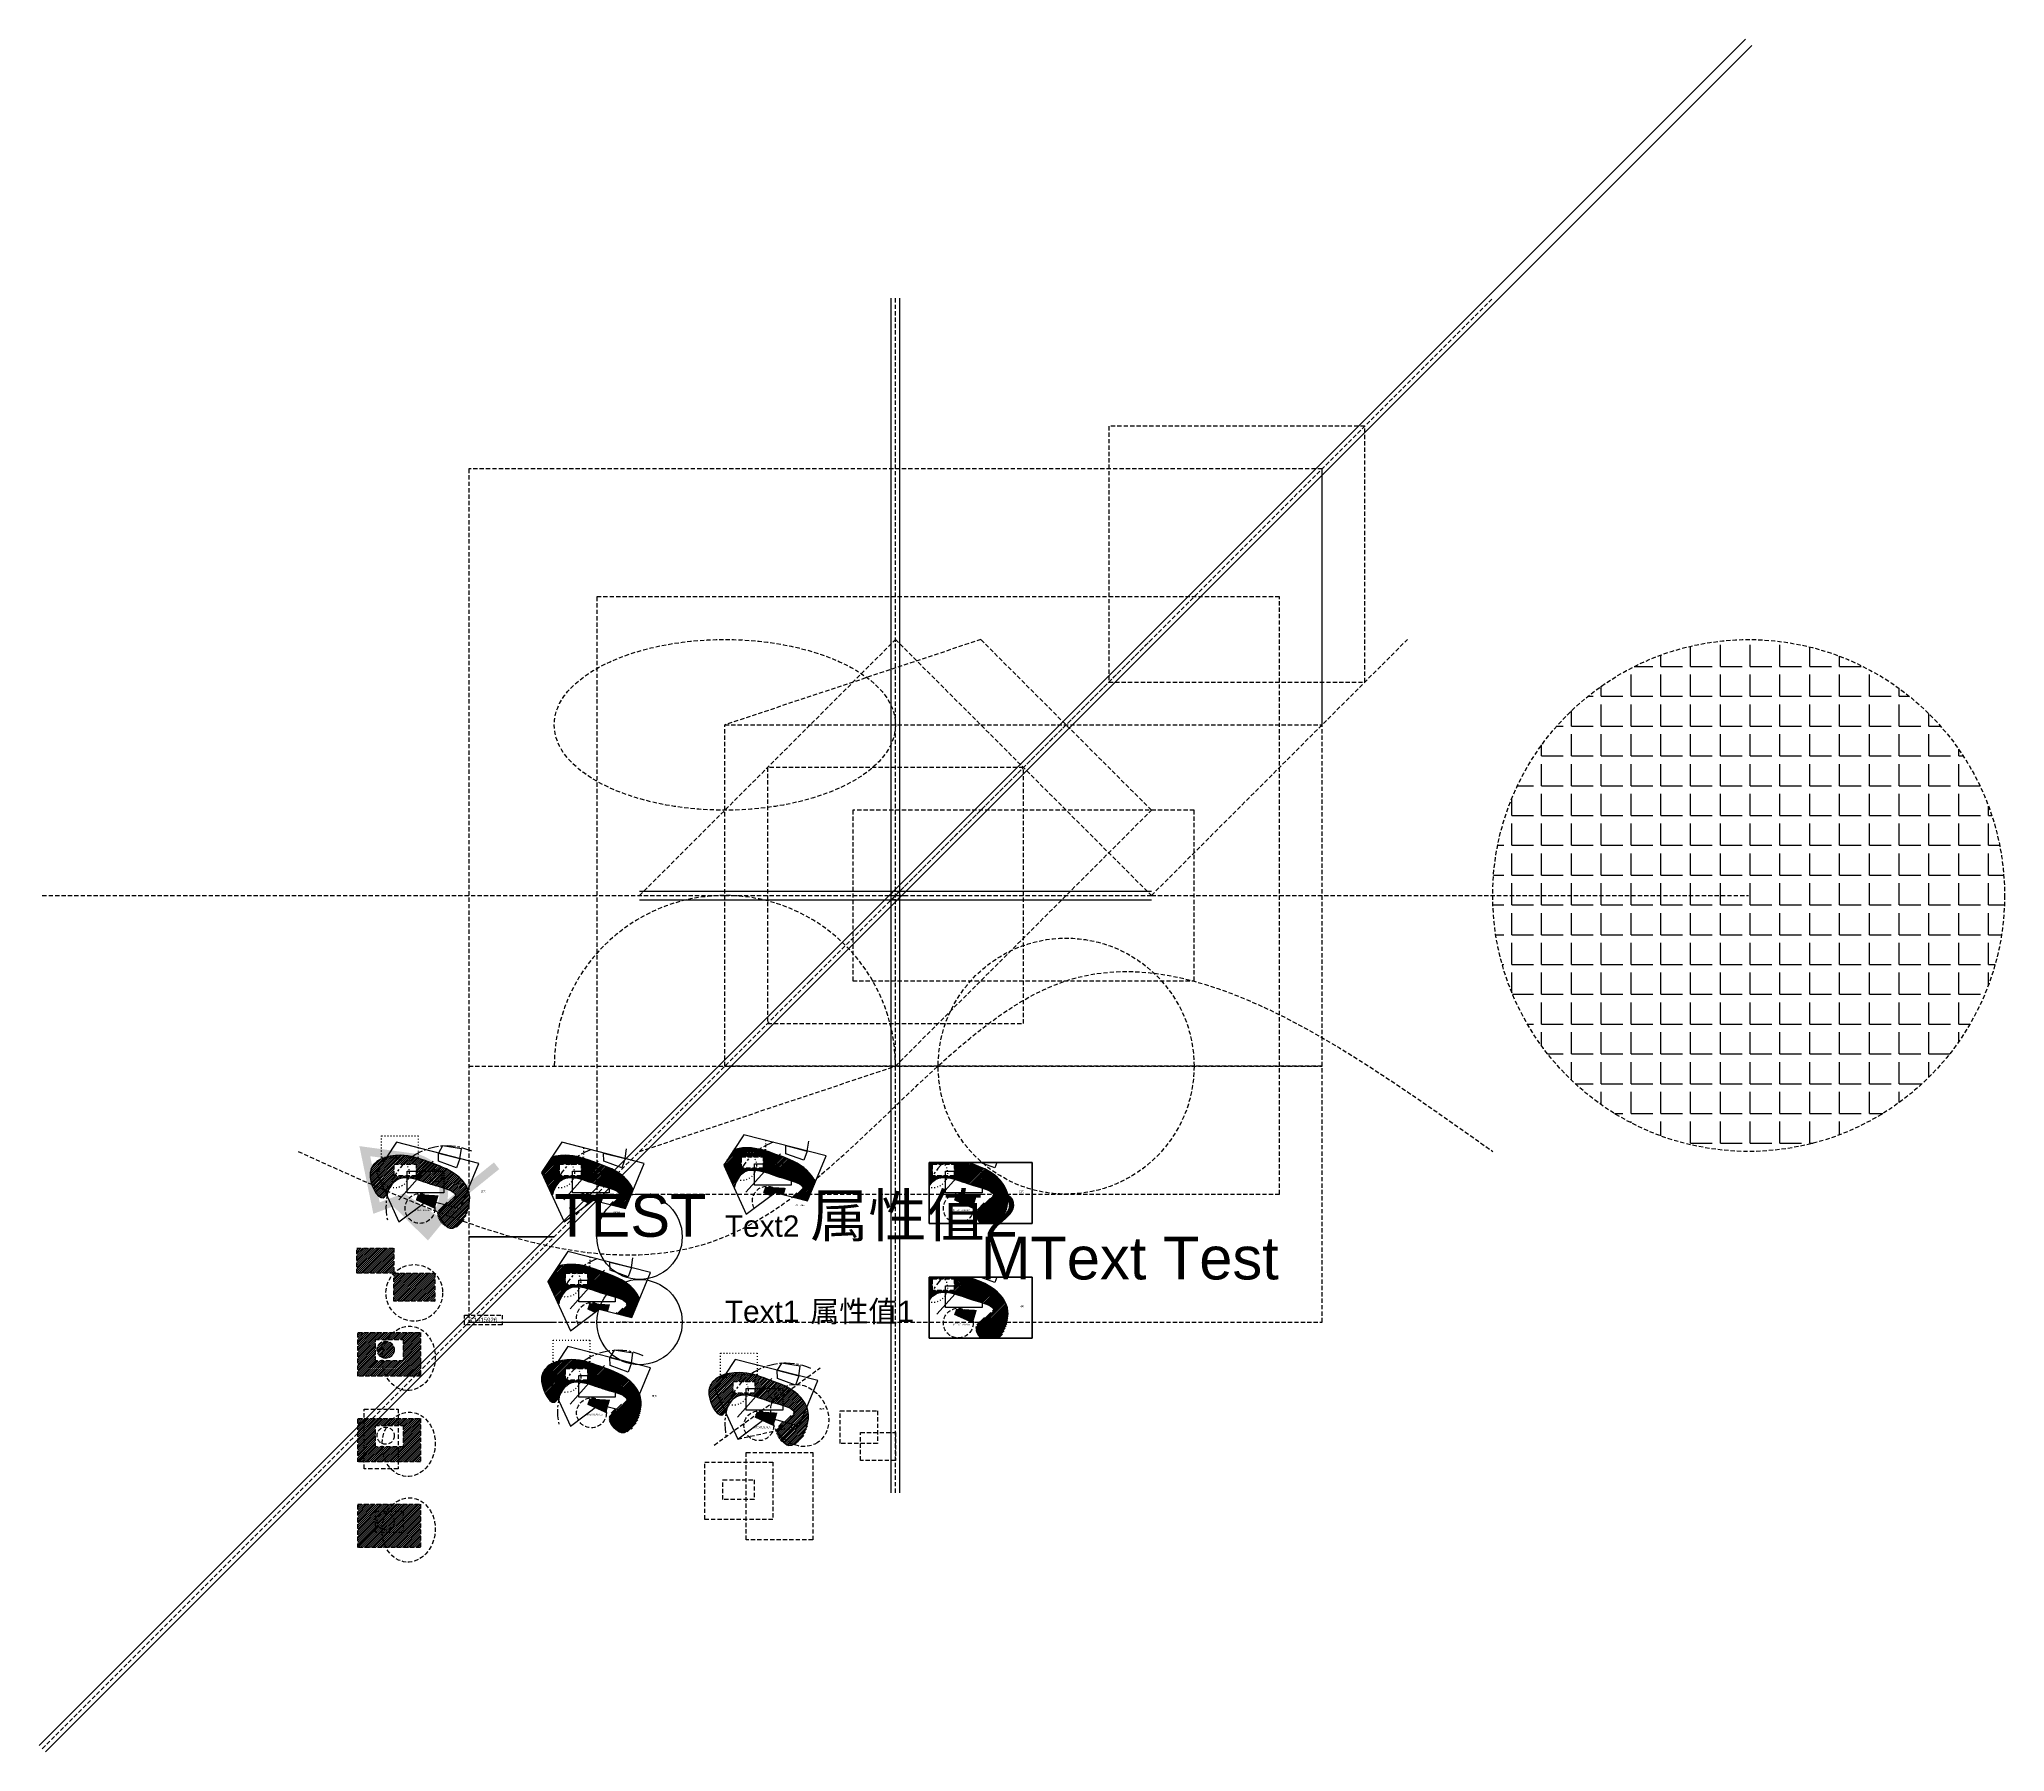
# Model space of a CAD drawing. Header units: inches. Extents: x -50 to 280, y -50 to 300.
# Drawn here: x -50.4 to 180, y -50.4 to 150.4 of the extents above; entities that cross this region are included whole.
import ezdxf
from ezdxf.xclip import XClip

# ---------------------------------------------------------------- set-up
doc = ezdxf.new("R2010")
doc.units = ezdxf.units.IN
doc.header["$MEASUREMENT"] = 0
doc.header["$XCLIPFRAME"] = 2
doc.header["$PDMODE"] = 34
doc.header["$PDSIZE"] = 1
for name, pattern in [('CENTER', [2, 1.25, -0.25, 0.25, -0.25]), ('DASHED', [0.75, 0.5, -0.25]), ('DOT', [0.25, 0, -0.25]), ('TestLinetype', [0, 0, 0, 0, 0])]:
    doc.linetypes.add(name, pattern=pattern)
for name, color, linetype in [('AUTOCMDTEST', 7, 'Continuous'), ('Layer2', 1, 'CENTER'), ('Layer3', 3, 'DOT'), ('TestLayer', 7, 'Continuous')]:
    doc.layers.add(name, color=color, linetype=linetype)
doc.styles.get("Standard").update_dxf_attribs({"font": 'arial.ttf'})
pattern_1 = [(45, (0, 0), (-0.1122532015133644, 0.1122532015133644), [])]

# ---------------------------------------------------------------- blocks, each defined once
blk = doc.blocks.new('3523')
blk.add_lwpolyline([(4.180995743405177, 11.92769950830284), (8.466368009960249, 11.92769950830284), (8.466368009960249, 9.391413032530515), (4.180995743405177, 9.391413032530515)], close=True)
blk.add_circle((5.671560065758555, 7.553187079636537), 1.745937456445266)
blk = doc.blocks.new('23432')
h = blk.add_hatch()
h.set_pattern_fill('ANSI31', color=256)
h.set_pattern_definition([(45, (22.30542511410658, 0.7857878866885812), (-0.08838834764831845, 0.08838834764831845), [])])
edge = h.paths.add_edge_path()
edge.add_spline(control_points=[(15.70224785064399, 12.77939130144224), (15.88679980137263, 13.75380638409062), (19.37657582129512, 15.07466094193832), (15.57476352232197, 15.90804327098928), (13.59115794694657, 16.64320714118908), (10.48658448130821, 17.63140274722624), (9.338117209884548, 13.04955969650993), (6.43283843286881, 18.59345018369526), (11.3674123698897, 20.00448868111258), (14.6440056964147, 18.75157003669986), (18.08479760728731, 17.6023206419151), (20.27901621689814, 14.31974017218867), (17.81521205616697, 9.639220859231688), (15.5633708446384, 12.04613517084806), (15.70224785064399, 12.77939130144224)], knot_values=[0, 0, 0, 0, 3.014461231939861, 5.579906964729009, 6.979121976938115, 10.4260520168833, 12.7314107171483, 16.01037767878273, 20.11170894758236, 23.50687046975951, 27.14204338328431, 30.55588589547709, 34.48508318564654, 36.75349242737418, 36.75349242737418, 36.75349242737418, 36.75349242737418], degree=3, periodic=0)
h.paths.add_polyline_path([(13.16887168257347, 17.14993826851192), (10.60589347267464, 17.14993826851192), (10.60589347267464, 18.5085232809825), (13.16887168257347, 18.5085232809825)], flags=16)
blk.add_line((11.1373946045362, 14.33839308067058), (15.16657628172219, 18.85251762574112))
at = {"linetype": 'DASHED'}
blk.add_lwpolyline([(10.60589347267464, 18.5085232809825), (13.16887168257347, 18.5085232809825), (13.16887168257347, 17.14993826851192), (10.60589347267464, 17.14993826851192)], close=True, dxfattribs=at)
for points in [[(15.79219939014455, 19.81780277981602), (18.30887567308113, 19.17357477390602), (18.48701052638062, 20.31496645728964), (16.27653654525049, 20.64911499835161)], [(15.79219939014455, 19.81780277981602), (18.30887567308113, 19.17357477390602), (17.91668204995891, 18.08697863787405), (15.81753425498884, 18.85602285222032)], [(12.13886756869643, 17.68908346037242), (16.4242398352515, 17.68908346037242), (16.4242398352515, 15.15279698460009), (12.13886756869643, 15.15279698460009)]]:
    blk.add_lwpolyline(points, close=True)
blk.add_circle((15.48749159127308, 17.17459145621474), 0.7242172471682685, dxfattribs=at)
at = {"color": 240, "linetype": 'DASHED', "true_color": 0xed1f24}
blk.add_circle((13.6294318910498, 13.31457103170612), 1.745937456445266, dxfattribs=at)
blk.add_spline([(15.70224785064396, 12.77939130144224), (17.75177370487378, 14.98991619198565), (15.39947690813656, 16.01373824095009), (14.07194318092393, 16.45584326637304), (10.62501314097875, 16.45584326637304), (9.297479413766052, 14.57107990191574), (7.783624986048371, 17.47966531533748), (11.32371516263155, 19.55057808947663), (14.63090471280038, 18.78271153796758), (17.91480415760487, 17.22370975873924), (19.45194854827727, 14.1755122880561), (17.12294185690434, 11.01097137717899), (15.70224785064396, 12.77939130144224)], degree=3)
at = {"linetype": 'DASHED'}
blk.add_solid([(13.38554709927972, 14.9906909337354), (13.1306125625281, 14.2823649770859), (15.81244656248573, 14.85047174088788), (15.35754199644641, 13.28237319205925)], dxfattribs=at)
at = {"layer": 'Layer2'}
blk.add_arc((16.78002720477599, 13.5101449144435), 7.134379039262075, 65.76859930938556, 192.3168451524257, dxfattribs=at)
at = {"layer": 'Layer3'}
blk.add_blockref('3523', (4.958226362683433, 9.907347959723694), dxfattribs=at)
for s, p in [('TEST123', (17.75177370487383, 16.06027565251338)), ('明天', (20.75619231253525, 15.17606566081033))]:
    blk.add_text(s, height=0.2).set_placement(p)
at = {"insert": (13.01032320600295, 13.22993328607564), "char_height": 0.2, "attachment_point": 1}
blk.add_mtext_dynamic_manual_height_columns('MTEXTLALALA', width=4.389220818888134, gutter_width=1, heights=[0], dxfattribs=at)
blk.add_attdef('ATTDEF', (16.94844813744037, 12.73124567843832), '', height=0.2)
blk = doc.blocks.new('blockwattr')
at = {"linetype": 'DASHED'}
blk.add_lwpolyline([(-0.4981315119396186, 0.8231245703518653), (3.888719982125338, 0.8231245703518653), (3.888719982125338, -0.3403371691080963), (-0.4981315119396186, -0.3403371691080963)], close=True, dxfattribs=at)
blk.add_attdef('TESTATTR', (0.001284133014962663, 0.01411345597227864), '', height=0.5, dxfattribs=at)
blk = doc.blocks.new('TestBlockForExplode')
at = {"color": 0, "linetype": 'ByBlock', "lineweight": -2}
blk.add_line((0, 0), (10, 0), dxfattribs=at)
at = {"color": 7, "linetype": 'ByBlock', "lineweight": -2}
blk.add_circle((20, 0), 5, dxfattribs=at)
at = {"layer": 'TestLayer', "color": 1, "linetype": 'TestLinetype', "lineweight": 50, "ltscale": 2}
blk.add_line((0, 10), (10, 10), dxfattribs=at)
at = {"layer": 'TestLayer', "color": 0, "linetype": 'TestLinetype', "lineweight": 30, "ltscale": 0.5}
blk.add_circle((20, 10), 5, dxfattribs=at)
at = {"color": 3, "linetype": 'ByBlock', "lineweight": -2}
blk.add_text('Text1', height=2.5, dxfattribs=at).set_placement((30, 0))
blk.add_attdef('ATTR1', (40, 0), '', height=2.5, dxfattribs=at)
at = {"layer": 'TestLayer', "color": 0, "linetype": 'TestLinetype', "lineweight": 70, "ltscale": 1.5}
blk.add_text('Text2', height=2.5, dxfattribs=at).set_placement((30, 10))
at = {"layer": 'TestLayer', "color": 0, "linetype": 'TestLinetype', "lineweight": -2}
blk.add_attdef('ATTR2', (40, 10), '', height=5, dxfattribs=at)
blk = doc.blocks.new('abc')
at = {"linetype": 'DASHED'}
h = blk.add_hatch(dxfattribs=at)
h.set_pattern_fill('ANSI31', color=256, scale=0.1)
h.set_pattern_definition(pattern_1)
edge = h.paths.add_edge_path(flags=0)
edge.add_arc((-9.758739943544358, -13.3161689065999), 1.010185259305505, 0, 360)
h.paths.add_polyline_path([(-10.96010981205723, -12.12459494959666), (-7.696010413533374, -12.12459494959666), (-7.696010413533374, -14.63160803716744), (-10.96010981205723, -14.63160803716744)], flags=16)
h.paths.add_polyline_path([(-13.0341728980369, -11.30284521425827), (-5.655948583452188, -11.30284521425827), (-5.655948583452188, -16.39789043362367), (-13.0341728980369, -16.39789043362367)])
for points in [[(-13.0341728980369, -11.30284521425827), (-5.655948583452188, -11.30284521425827), (-5.655948583452188, -16.39789043362367), (-13.0341728980369, -16.39789043362367)], [(-12.26322884750118, -10.19104803418918), (-8.292139581686342, -10.19104803418918), (-8.292139581686342, -17.19102207111376), (-12.26322884750118, -17.19102207111376)], [(-10.96010981205723, -12.12459494959666), (-7.696010413533374, -12.12459494959666), (-7.696010413533374, -14.63160803716744), (-10.96010981205723, -14.63160803716744)]]:
    blk.add_lwpolyline(points, close=True, dxfattribs=at)
blk.add_circle((-9.758739943544358, -13.3161689065999), 1.010185259305505, dxfattribs=at)
blk = doc.blocks.new('23423')
at = {"linetype": 'DASHED'}
h = blk.add_hatch(dxfattribs=at)
h.set_pattern_fill('ANSI31', color=256, scale=0.1, style=2)
h.set_pattern_definition(pattern_1)
edge = h.paths.add_edge_path(flags=0)
edge.add_arc((-9.75873994354436, -23.35517795764088), 1.010185259305505, 0, 360)
h.paths.add_polyline_path([(-10.96010981205723, -22.16360400063763), (-7.696010413533376, -22.16360400063763), (-7.696010413533376, -24.67061708820842), (-10.96010981205723, -24.67061708820842)], flags=16)
h.paths.add_polyline_path([(-13.0341728980369, -21.34185426529925), (-5.65594858345219, -21.34185426529925), (-5.65594858345219, -26.43689948466465), (-13.0341728980369, -26.43689948466465)])
for points in [[(-13.0341728980369, -21.34185426529925), (-5.65594858345219, -21.34185426529925), (-5.65594858345219, -26.43689948466465), (-13.0341728980369, -26.43689948466465)], [(-10.96010981205723, -22.16360400063763), (-7.696010413533376, -22.16360400063763), (-7.696010413533376, -24.67061708820842), (-10.96010981205723, -24.67061708820842)]]:
    blk.add_lwpolyline(points, close=True, dxfattribs=at)
blk.add_circle((-9.75873994354436, -23.35517795764088), 1.010185259305505, dxfattribs=at)
blk = doc.blocks.new('15351')
at = {"linetype": 'DASHED'}
h = blk.add_hatch(dxfattribs=at)
h.set_pattern_fill('ANSI31', color=256, scale=0.1, style=0)
h.set_pattern_definition(pattern_1)
edge = h.paths.add_edge_path(flags=0)
edge.add_arc((-9.758739943544356, -3.239304158182648), 1.010185259305505, 0, 360)
h.paths.add_polyline_path([(-10.96010981205723, -2.047730201179405), (-7.696010413533372, -2.047730201179405), (-7.696010413533372, -4.554743288750188), (-10.96010981205723, -4.554743288750188)], flags=16)
h.paths.add_polyline_path([(-13.0341728980369, -1.225980465841019), (-5.655948583452187, -1.225980465841019), (-5.655948583452187, -6.321025685206422), (-13.0341728980369, -6.321025685206422)])
for points in [[(-13.0341728980369, -1.225980465841019), (-5.655948583452187, -1.225980465841019), (-5.655948583452187, -6.321025685206422), (-13.0341728980369, -6.321025685206422)], [(-10.96010981205723, -2.047730201179405), (-7.696010413533372, -2.047730201179405), (-7.696010413533372, -4.554743288750188), (-10.96010981205723, -4.554743288750188)]]:
    blk.add_lwpolyline(points, close=True, dxfattribs=at)
blk.add_circle((-9.758739943544356, -3.239304158182648), 1.010185259305505, dxfattribs=at)
blk = doc.blocks.new('TEST_BLOCK_CROP')
at = {"linetype": 'DASHED'}
for p, q in [((15, 15), (-15, 15)), ((-15, 15), (-15, -15)), ((15, -15), (15, 15)), ((-15, -15), (15, -15))]:
    blk.add_line(p, q, dxfattribs=at)

msp = doc.modelspace()

# ---------------------------------------------------------------- hatches: boundary and pattern name
h = msp.add_hatch()
h.set_pattern_fill('ANSI31', color=256, scale=0.1)
h.set_pattern_definition(pattern_1)
edge = h.paths.add_edge_path()
edge.add_spline(control_points=[(-3.663846329583009, 12.77939130144224), (-3.479294378854362, 13.75380638409062), (0.01048164106812877, 15.07466094193832), (-3.791330657905021, 15.90804327098928), (-5.774936233280421, 16.64320714118908), (-8.879509698918781, 17.63140274722624), (-10.02797697034245, 13.04955969650993), (-12.93325574735819, 18.59345018369527), (-7.998681810337299, 20.00448868111258), (-4.722088483812293, 18.75157003669986), (-1.281296572939684, 17.6023206419151), (0.9129220366711408, 14.31974017218867), (-1.550882124060021, 9.63922085923169), (-3.802723335588599, 12.04613517084806), (-3.663846329583009, 12.77939130144224)], knot_values=[0, 0, 0, 0, 3.014461231939861, 5.579906964729009, 6.979121976938115, 10.4260520168833, 12.7314107171483, 16.01037767878273, 20.11170894758236, 23.50687046975951, 27.14204338328431, 30.55588589547709, 34.48508318564654, 36.75349242737418, 36.75349242737418, 36.75349242737418, 36.75349242737418], degree=3, periodic=0)
h.paths.add_polyline_path([(-6.197222497653527, 17.14993826851192), (-8.760200707552357, 17.14993826851192), (-8.760200707552357, 18.5085232809825), (-6.197222497653527, 18.5085232809825)], flags=16)
at = {"linetype": 'DASHED'}
h = msp.add_hatch(dxfattribs=at)
h.set_pattern_fill('ANSI31', color=256, scale=0.1)
h.set_pattern_definition(pattern_1)
h.paths.add_polyline_path([(-8.798650456744213, 5.725473400004944), (-4.006725974430424, 5.725473400004944), (-4.006725974430424, 2.455396420523471), (-8.798650456744213, 2.455396420523471)])
h.paths.add_polyline_path([(-13.11813117506165, 8.658429186833814), (-8.798650456744213, 8.658429186833814), (-8.798650456744213, 5.725473400004944), (-13.11813117506165, 5.725473400004944)])
h = msp.add_hatch()
h.set_pattern_fill('ANSI31', color=256, scale=0.1)
h.set_pattern_definition(pattern_1)
edge = h.paths.add_edge_path()
edge.add_spline(control_points=[(36.05371813473957, -12.68727095205658), (36.23827008546822, -11.7128558694082), (39.7280461053907, -10.3920013115605), (35.92623380641756, -9.558618982509536), (33.94262823104216, -8.823455112309738), (30.8380547654038, -7.835259506272578), (29.68958749398013, -12.41710255698889), (26.78430871696439, -6.873212069803554), (31.71888265398528, -5.462173572386238), (34.99547598051029, -6.715092216798961), (38.4362678913829, -7.864341611583718), (40.63048650099372, -11.14692208131015), (38.16668234026255, -15.82744139426713), (35.91484112873398, -13.42052708265076), (36.05371813473957, -12.68727095205658)], knot_values=[0, 0, 0, 0, 3.014461231939861, 5.579906964729009, 6.979121976938115, 10.4260520168833, 12.7314107171483, 16.01037767878273, 20.11170894758236, 23.50687046975951, 27.14204338328431, 30.55588589547709, 34.48508318564654, 36.75349242737418, 36.75349242737418, 36.75349242737418, 36.75349242737418], degree=3, periodic=0)
h.paths.add_polyline_path([(33.52034196666905, -8.3167239849869), (30.95736375677022, -8.3167239849869), (30.95736375677022, -6.958138972516316), (33.52034196666905, -6.958138972516316)], flags=16)
at = {"layer": 'AUTOCMDTEST', "linetype": 'DASHED'}
h = msp.add_hatch(dxfattribs=at)
h.set_pattern_fill('ANGLE', color=2)
h.set_pattern_definition([(0, (0, 0), (0, 3.4925), [2.54, -0.9525]), (90, (0, 0), (-3.4925, 2.138539473011066e-16), [2.54, -0.9525])])
edge = h.paths.add_edge_path()
edge.add_arc((150, 50), 30, 0, 360)

# ---------------------------------------------------------------- linework, layer by layer
for p, q in [((-8.228699575690797, 14.33839308067058), (-4.199517898504808, 18.85251762574112)), ((31.48886488863178, -11.12826917282824), (35.51804656581777, -6.614144627757696))]:
    msp.add_line(p, q)
at = {"linetype": 'DASHED'}
for p, q in [((28.75439233687786, -14.414823152011), (41.1829762900021, -5.353910790961237)), ((31.5157471356207, -13.70369121851127), (38.69934895450695, -12.14347251671002))]:
    msp.add_line(p, q, dxfattribs=at)
msp.add_lwpolyline([(-3.84393377525862, 10.7256983966912, 3, 2, 0), (-8.228699575690797, 14.33839308067058, 1, 1, 0), (-10.82713001001753, 13.36357398428609, 1, 1, 0), (-12.20194650230167, 20.03456504974972, 1, 1, 0), (-6.756353318086658, 19.29876099225421, 1, 1, -0.5719575529840202), (-3.66384632958301, 12.77939130144225, 1, 1, 0), (3.249037724432583, 18.32052337862828, 1, 1, 0)], format="xyseb", dxfattribs=at)
for points in [[(-8.490122438903398, 21.07627672669326), (-10.84461391113132, 17.52377864031954), (-8.201817328701878, 11.76297103498755), (-4.814232533051069, 14.30732772537109), (-1.018215509815633, 13.3231897367888), (1.168098112003605, 18.60393008110498)], [(10.8759717413236, 21.07627672669326), (8.521480269095676, 17.52377864031954), (11.16427685152512, 11.76297103498755), (14.55186164717593, 14.30732772537109), (18.34787867041136, 13.3231897367888), (20.5341922922306, 18.60393008110498)], [(32.21618081529586, 21.9538315236902), (29.86168934306794, 18.40133343731648), (32.50448592549738, 12.64052583198449), (35.89207072114819, 15.18488252236803), (39.68808774438362, 14.20074453378574), (41.87440136620286, 19.48148487810193)], [(-3.573894790082448, 19.81780277981602), (-1.057218507145862, 19.17357477390602), (-0.8790836538463722, 20.31496645728964), (-3.089557634976508, 20.64911499835161)], [(-3.573894790082447, 19.81780277981602), (-1.057218507145862, 19.17357477390602), (-1.449412130268087, 18.08697863787405), (-3.548559925238152, 18.85602285222032)], [(53.94493251642612, 18.71060865192831), (66.02038997622938, 18.71060865192831), (66.02038997622938, 11.56322949374628), (53.94493251642612, 11.56322949374628)], [(-7.227226611530568, 17.68908346037242), (-2.941854344975496, 17.68908346037242), (-2.941854344975496, 15.1527969846001), (-7.227226611530568, 15.1527969846001)], [(11.60812696923648, 8.29140145292051), (9.25363549700856, 4.738903366546793), (11.896432079438, -1.021904238785197), (15.28401687508881, 1.52245245159834), (19.08003389832425, 0.5383144630160501), (21.26634752014348, 5.819054807332236)], [(53.94493251642612, 5.281657370159166), (66.02038997622938, 5.281657370159166), (66.02038997622938, -1.865721788022867), (53.94493251642612, -1.865721788022867)], [(11.60812696923648, -2.878500642789518), (9.253635497008558, -6.430998729163235), (11.896432079438, -12.19180633449523), (15.28401687508881, -9.647449644111688), (19.08003389832425, -10.63158763269398), (21.26634752014348, -5.350847288377793)], [(31.22744202541918, -4.390385526805559), (28.87295055319126, -7.942883613179276), (31.5157471356207, -13.70369121851127), (34.90333193127151, -11.15933452812773), (38.69934895450695, -12.14347251671002), (40.88566257632618, -6.862732172393834)], [(36.14366967424013, -5.648859473682801), (38.66034595717672, -6.293087479592803), (38.83848081047621, -5.151695796209179), (36.62800682934607, -4.817547255147211)], [(36.14366967424013, -5.648859473682798), (38.66034595717672, -6.293087479592803), (38.26815233405449, -7.379683615624767), (36.16900453908443, -6.610639401278501)], [(32.49033785279201, -7.777578793126395), (36.77571011934708, -7.777578793126395), (36.77571011934708, -10.31386526889872), (32.49033785279201, -10.31386526889872)]]:
    msp.add_lwpolyline(points, close=True)
for points in [[(-8.760200707552357, 18.5085232809825), (-6.197222497653527, 18.5085232809825), (-6.197222497653527, 17.14993826851192), (-8.760200707552357, 17.14993826851192)], [(-13.11813117506165, 8.658429186833814), (-8.798650456744213, 8.658429186833814), (-8.798650456744213, 5.725473400004944), (-13.11813117506165, 5.725473400004944)], [(-8.798650456744213, 5.725473400004944), (-4.006725974430424, 5.725473400004944), (-4.006725974430424, 2.455396420523471), (-8.798650456744213, 2.455396420523471)], [(30.95736375677022, -6.958138972516316), (33.52034196666905, -6.958138972516316), (33.52034196666905, -8.3167239849869), (30.95736375677022, -8.3167239849869)], [(43.52616307976317, -10.4096495857324), (47.90068326878017, -10.4096495857324), (47.90068326878017, -14.22764006927611), (43.52616307976317, -14.22764006927611)], [(45.89849899794882, -12.93255072562771), (49.98699288888403, -12.93255072562771), (49.98699288888403, -16.22914161295728), (45.89849899794882, -16.22914161295728)], [(32.5092684843475, -15.29895628444815), (40.30003246702486, -15.29895628444815), (40.30003246702486, -25.53039201060723), (32.5092684843475, -25.53039201060723)], [(27.67186604757242, -16.40184727116346), (35.63236345878184, -16.40184727116346), (35.63236345878184, -23.12099913763433), (27.67186604757242, -23.12099913763433)], [(29.77656045081449, -18.50582416712885), (33.42582888786529, -18.50582416712885), (33.42582888786529, -20.79644411878706), (29.77656045081449, -20.79644411878706)]]:
    msp.add_lwpolyline(points, close=True, dxfattribs=at)
for centre, radius in [((-3.87860258895391, 17.17459145621474), 0.7242172471682685), ((-6.402688215587318, 3.422792060184232), 3.323097412626972), ((35.83896187536867, -8.292070797284076), 0.7242172471682685)]:
    msp.add_circle(centre, radius, dxfattribs=at)
at = {"color": 240, "linetype": 'DASHED', "true_color": 0xed1f24}
for centre in [(-5.73666228917719, 13.31457103170612), (33.98090217514539, -12.1520912217927)]:
    msp.add_circle(centre, 1.745937456445266, dxfattribs=at)
at = {"linetype": 'DASHED'}
for centre, major_axis, ratio in [((-7.064579350011002, -4.243416071374369), (-0.271508734588497, -3.764166325290506), 0.8243889254437468), ((38.77115698957371, -10.9433455723635), (2.050675446686558, -3.195426365353567), 0.8504151071350042), ((-7.064579350011003, -14.32028081979162), (-0.271508734588497, -3.764166325290506), 0.8243889254437468), ((-7.064579350011005, -24.3592898708326), (-0.271508734588497, -3.764166325290506), 0.8243889254437468)]:
    msp.add_ellipse(centre, major_axis=major_axis, ratio=ratio, dxfattribs=at)
for points in [[(-3.663846329583011, 12.77939130144226), (-1.614320475353181, 14.98991619198574), (-3.966617272090412, 16.0137382409501), (-5.29415099930307, 16.45584326637305), (-8.741081039248252, 16.45584326637305), (-10.06861476646094, 14.57107990191574), (-11.58246919417864, 17.47966531533748), (-8.042379017595444, 19.55057808947663), (-4.735189467426617, 18.78271153796759), (-1.451290022622114, 17.22370975873924), (0.08585436805026285, 14.1755122880561), (-2.243152323322658, 11.01097137717899), (-3.663846329583012, 12.77939130144226)], [(36.05371813473953, -12.68727095205657), (38.10324398896937, -10.47674606151313), (35.75094719223216, -9.452924012548717), (34.42341346501952, -9.010818987125788), (30.97648342507432, -9.010818987125774), (29.64894969786162, -10.89558235158308), (28.13509527014397, -7.986996938161335), (31.67518544672713, -5.916084164022189), (34.98237499689597, -6.683950715531236), (38.26627444170047, -8.242952494759578), (39.80341883237286, -11.29114996544273), (37.4744121409999, -14.45569087631984), (36.05371813473953, -12.68727095205657)]]:
    msp.add_spline(points, degree=3)
for points in [[(-5.980547080947275, 14.9906909337354), (-6.235481617698895, 14.2823649770859), (-3.553647617741262, 14.85047174088788), (-4.00855218378058, 13.28237319205925)], [(33.7370173833753, -10.47597131976342), (33.48208284662368, -11.18429727641292), (36.16391684658132, -10.61619051261094), (35.709012280542, -12.18428906143957)]]:
    msp.add_solid(points, dxfattribs=at)
at = {"layer": 'AUTOCMDTEST'}
for p, q in [((-50.35355339059328, -49.64644660940672), (149.64644660940672, 150.35355339059328)), ((-49.64644660940672, -50.35355339059328), (150.35355339059328, 149.64644660940672)), ((49.5, -20), (49.5, 120)), ((50.5, -20), (50.5, 120)), ((20, 50.5), (80, 50.5)), ((20, 49.5), (80, 49.5))]:
    msp.add_line(p, q, dxfattribs=at)
at = {"layer": 'AUTOCMDTEST', "color": 3, "linetype": 'DASHED'}
msp.add_line((50, -20), (50, 120), dxfattribs=at)
at = {"layer": 'AUTOCMDTEST', "color": 2, "linetype": 'DASHED'}
msp.add_line((50, 50), (80, 80), dxfattribs=at)
at = {"layer": 'AUTOCMDTEST', "color": 1, "linetype": 'DASHED'}
for points in [[(0, 0), (100, 0), (100, 100), (0, 100)], [(0, 0), (100, 0), (100, 100), (0, 100)], [(0, 0), (100, 0), (100, 100), (0, 100)], [(0, 0), (100, 0), (100, 100), (0, 100)], [(0, 0), (100, 0), (100, 100), (0, 100)], [(15, 15), (95, 15), (95, 85), (15, 85)]]:
    msp.add_lwpolyline(points, close=True, dxfattribs=at)
at = {"layer": 'AUTOCMDTEST', "color": 2, "linetype": 'DASHED'}
msp.add_lwpolyline([(0, 0), (100, 0), (100, 30), (30, 30), (30, 70), (100, 70), (100, 100), (0, 100)], close=True, dxfattribs=at)
at = {"layer": 'AUTOCMDTEST', "color": 6, "linetype": 'DASHED'}
msp.add_lwpolyline([(20, 50), (50, 80), (80, 50), (110, 80)], dxfattribs=at)
at = {"layer": 'AUTOCMDTEST', "color": 4, "linetype": 'DASHED'}
msp.add_lwpolyline([(45, 40), (85, 40), (85, 60), (45, 60)], close=True, dxfattribs=at)
at = {"layer": 'AUTOCMDTEST', "color": 5, "linetype": 'DASHED'}
msp.add_polyline3d([(-50, -50, 0), (40, 40, 5), (120, 120, 10)], dxfattribs=at)
at = {"layer": 'AUTOCMDTEST', "color": 2, "linetype": 'DASHED'}
msp.add_polyline3d([(20, 20, 0), (50, 30, 5), (80, 60, 10), (60, 80, 5), (30, 70, 0)], dxfattribs=at)
at = {"layer": 'AUTOCMDTEST', "color": 4, "linetype": 'DASHED'}
msp.add_polyline3d([(-50, 50, 0), (30, 50, 5), (80, 50, 10), (150, 50, 5)], dxfattribs=at)
at = {"layer": 'AUTOCMDTEST', "color": 6, "linetype": 'DASHED'}
msp.add_polyline3d([(0, 30, 0), (30, 30, 5), (60, 30, 10), (100, 30, 5)], dxfattribs=at)
at = {"layer": 'AUTOCMDTEST', "color": 3, "linetype": 'DASHED'}
msp.add_circle((150, 50), 30, dxfattribs=at)
at = {"layer": 'AUTOCMDTEST', "color": 5, "linetype": 'DASHED'}
msp.add_circle((70, 30), 15, dxfattribs=at)
at = {"layer": 'AUTOCMDTEST', "color": 4, "linetype": 'DASHED'}
msp.add_arc((30, 30), 20, 0, 180, dxfattribs=at)
at = {"layer": 'AUTOCMDTEST', "color": 8, "linetype": 'DASHED'}
msp.add_ellipse((30, 70), major_axis=(20, 0), ratio=0.5, dxfattribs=at)
at = {"layer": 'AUTOCMDTEST', "color": 7, "linetype": 'DASHED'}
msp.add_spline([(-20, 20), (30, 10), (70, 40), (120, 20)], degree=3, dxfattribs=at)
at = {"layer": 'AUTOCMDTEST', "color": 11, "linetype": 'DASHED'}
msp.add_point((50, 50), dxfattribs=at)
at = {"layer": 'Layer2'}
for centre, start, end in [((-2.586066975451004, 13.5101449144435), 65.76859930938564, 192.3168451524257), ((37.13149748887157, -11.95651733905532), 65.76859930938565, 192.3168451524258)]:
    msp.add_arc(centre, 7.134379039262075, start, end, dxfattribs=at)

# ---------------------------------------------------------------- block references
ref = msp.add_blockref('23432', (0, 0))
XClip(ref).set_block_clipping_path([(10.8759717413236, 21.07627672669326), (8.521480269095676, 17.52377864031954), (11.16427685152512, 11.76297103498755), (14.55186164717593, 14.30732772537109), (18.34787867041136, 13.3231897367888), (20.5341922922306, 18.60393008110498)])
ref.add_auto_attribs({'ATTDEF': '56789'})
ref = msp.add_blockref('23432', (21.34020907397226, 0.877554796996943))
XClip(ref).set_block_clipping_path([(10.875971741323596, 21.07627672669326), (8.52148026909568, 17.523778640319538), (11.164276851525116, 11.762971034987547), (14.551861647175926, 14.307327725371087), (18.34787867041136, 13.323189736788796), (20.5341922922306, 18.603930081104988)])
ref.add_auto_attribs({'ATTDEF': 'ATTDEF'})
ref = msp.add_blockref('23432', (43.7246621083265, 0))
XClip(ref).set_block_clipping_path([(10.220270408099623, 11.56322949374628), (22.295727867902883, 18.71060865192831)])
ref.add_auto_attribs({'ATTDEF': 'ATTDEF'})
ref = msp.add_blockref('23432', (0.7321552279128838, -12.78487527377275))
XClip(ref).set_block_clipping_path([(10.8759717413236, 21.07627672669326), (8.521480269095676, 17.52377864031954), (11.16427685152512, 11.76297103498755), (14.55186164717593, 14.30732772537109), (18.34787867041136, 13.3231897367888), (20.5341922922306, 18.60393008110498)])
ref.add_auto_attribs({'ATTDEF': 'ATTDEF'})
ref = msp.add_blockref('23432', (43.7246621083265, -13.42895128176914))
XClip(ref).set_block_clipping_path([(10.220270408099623, 11.563229493746272), (22.295727867902883, 18.710608651928304)])
ref.add_auto_attribs({'ATTDEF': 'ATTDEF'})
at = {"linetype": 'DASHED'}
msp.add_blockref('blockwattr', (0, 0), dxfattribs=at).add_auto_attribs({'TESTATTR': '3.1415926'})
for name in ['15351', 'abc', '23423']:
    msp.add_blockref(name, (0, 0), dxfattribs=at)
msp.add_blockref('23432', (0.732155227912882, -23.95477736948278)).add_auto_attribs({'ATTDEF': '56789'})
at = {"layer": 'AUTOCMDTEST', "linetype": 'DASHED'}
for p in [(90, 90), (50, 50)]:
    msp.add_blockref('TEST_BLOCK_CROP', p, dxfattribs=at)
at = {"layer": 'Layer3'}
for p in [(-14.40786781754356, 9.907347959723696), (25.30969664677902, -15.55931429377512)]:
    msp.add_blockref('3523', p, dxfattribs=at)
at = {"layer": 'TestLayer', "color": 6, "linetype": 'TestLinetype'}
msp.add_blockref('TestBlockForExplode', (0, 0), dxfattribs=at).add_auto_attribs({'ATTR1': '属性值1', 'ATTR2': '属性值2'})

# ---------------------------------------------------------------- texts
for s, p in [('TEST123', (-1.614320475353168, 16.06027565251338)), ('明天', (1.390098132308253, 15.17606566081033)), ('TEST123', (38.10324398896941, -9.406386600985442)), ('明天', (41.10766259663083, -10.29059659268849))]:
    msp.add_text(s, height=0.2).set_placement(p)
at = {"char_height": 0.2, "attachment_point": 1}
for insert in [(-6.355770974224043, 13.22993328607564), (33.36179349009853, -12.23672896742318)]:
    msp.add_mtext_dynamic_manual_height_columns('MTEXTLALALA', width=4.389220818888134, gutter_width=1, heights=[0], dxfattribs=dict(at, insert=insert))
for p in [(-2.417646042786629, 12.73124567843832), (37.29991842153595, -12.7354165750605)]:
    msp.add_attdef('ATTDEF', p, 'ATTDEF', height=0.2)
at = {"layer": 'AUTOCMDTEST', "color": 9, "linetype": 'DASHED'}
msp.add_text('TEST', height=5, dxfattribs=at).set_placement((10, 10))
at = {"layer": 'AUTOCMDTEST', "color": 10, "linetype": 'DASHED', "insert": (60, 10), "char_height": 5, "width": 40, "attachment_point": 1}
msp.add_mtext('MText Test', dxfattribs=at)

doc.saveas('drawing.dxf')
